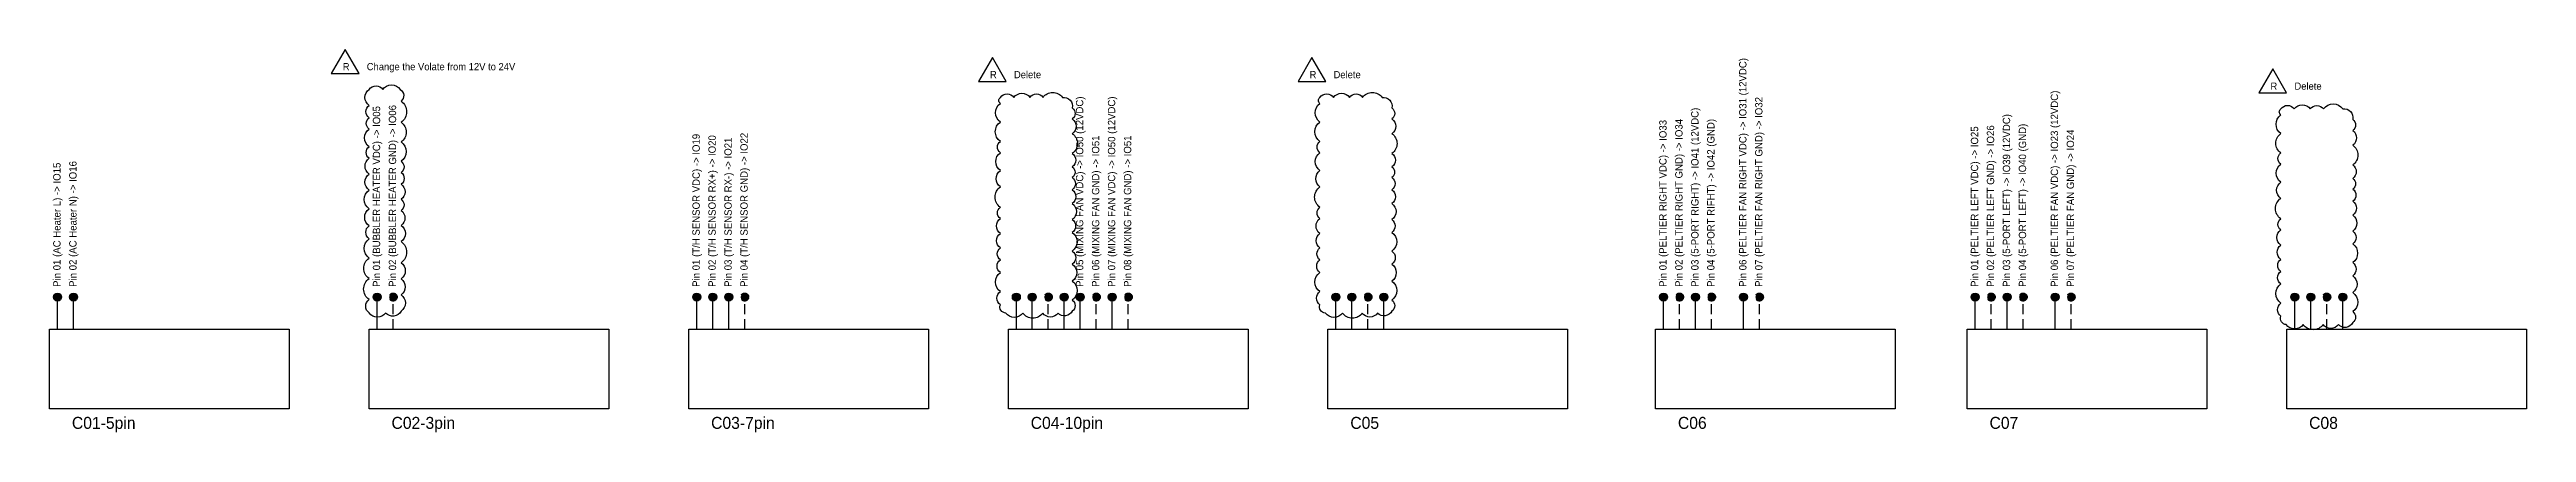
# Model space of a CAD drawing. Header units: millimetres. Extents: x 52 to 3850, y 79 to 1546.
# Drawn here: x 2300 to 3850, y 785 to 1025 of the extents above; entities that cross this region are included whole.
import ezdxf

# ---------------------------------------------------------------- set-up
doc = ezdxf.new("R2010")
doc.units = ezdxf.units.MM
doc.header["$LTSCALE"] = 25
doc.linetypes.add('HIDDEN', pattern=[0.375, 0.25, -0.125])
for name, color, linetype in [('00-Revision', 6, 'Continuous'), ('Power_12V', 50, 'Continuous'), ('Power_220V', 243, 'Continuous'), ('Power_24V', 40, 'Continuous'), ('Power_3.3V', 1, 'Continuous'), ('Power_GND', 7, 'HIDDEN')]:
    doc.layers.add(name, color=color, linetype=linetype)
for name, color, linetype, lineweight in [('BOM', 7, 'Continuous', 25), ('Terminal_Communication', 140, 'Continuous', 25), ('Terminal_IO', 3, 'Continuous', 25)]:
    doc.layers.add(name, color=color, linetype=linetype, lineweight=lineweight)
doc.styles.add('STD', font='Gulim.ttf', dxfattribs={"height": 15})

msp = doc.modelspace()

# ---------------------------------------------------------------- texts
at = {"layer": '00-Revision', "color": 6, "char_height": 4.5, "attachment_point": 1, "style": 'STD'}
for s, width, insert in [('R', 3, (2483.5, 1016.5)), ('Change the Volate from 12V to 24V', 107.299, (2498.5, 1016.5)), ('R', 3, (2888.5, 1011.5)), ('Delete', 3, (2903.5, 1011.5)), ('R', 3, (3088.5, 1011.5)), ('Delete', 3, (3103.5, 1011.5)), ('R', 3, (3689.8, 1004.3)), ('Delete', 3, (3704.8, 1004.3))]:
    msp.add_mtext_dynamic_manual_height_columns(s, width=width, gutter_width=22.5, heights=[0], dxfattribs=dict(at, insert=insert))
at = {"layer": 'BOM', "char_height": 7.5, "attachment_point": 1, "style": 'STD'}
for s, insert in [('C01-5pin', (2314, 795)), ('C02-3pin', (2514, 795)), ('C03-7pin', (2714, 795)), ('C04-10pin', (2914, 795)), ('C05', (3114, 795)), ('C06', (3319, 795)), ('C07', (3514, 795)), ('C08', (3714, 795))]:
    msp.add_mtext_dynamic_manual_height_columns(s, width=65.232, gutter_width=37.5, heights=[0], dxfattribs=dict(at, insert=insert))
at = {"layer": 'Power_12V', "char_height": 4.599, "attachment_point": 1, "rotation": 90, "style": 'STD'}
for s, width, heights, insert in [('Pin 06 (PELTIER FAN RIGHT VDC) -> IO31 (12VDC)', 163.004, [0], (3357.3, 876.4)), ('Pin 05 (MIXING FAN VDC) -> IO50 (12VDC)', 151.216, [0], (2942.3, 876.4)), ('Pin 07 (MIXING FAN VDC) -> IO50 (12VDC)', 151.216, [4.42], (2962.3, 876.4)), ('Pin 06 (PELTIER FAN VDC) -> IO23 (12VDC)', 151.216, [0], (3552.3, 876.4)), ('Pin 01 (PELTIER RIGHT VDC) -> IO33', 126.878, [0], (3307.3, 876.4)), ('Pin 03 (5-PORT RIGHT) -> IO41 (12VDC)', 151.216, [0], (3327.3, 876.4)), ('Pin 01 (PELTIER LEFT VDC) -> IO25', 126.878, [0], (3502.3, 876.4)), ('Pin 03 (5-PORT LEFT) -> IO39 (12VDC)', 151.216, [0], (3522.3, 876.4)), ('Pin 01 (T/H SENSOR VDC) -> IO19', 126.878, [0], (2702.3, 876.4))]:
    msp.add_mtext_dynamic_manual_height_columns(s, width=width, gutter_width=23, heights=heights, dxfattribs=dict(at, insert=insert))
at = {"layer": 'Power_220V', "char_height": 4.599, "attachment_point": 1, "rotation": 90, "style": 'STD'}
for s, insert in [('Pin 01 (AC Heater L) -> IO15', (2302.3, 876.4)), ('Pin 02 (AC Heater N) -> IO16', (2312.3, 876.4))]:
    msp.add_mtext_dynamic_manual_height_columns(s, width=88.982, gutter_width=23, heights=[0], dxfattribs=dict(at, insert=insert))
at = {"layer": 'Power_24V', "insert": (2502.3, 876.4), "char_height": 4.599, "attachment_point": 1, "rotation": 90, "style": 'STD'}
msp.add_mtext_dynamic_manual_height_columns('Pin 01 (BUBBLER HEATER VDC) -> IO05', width=126.878, gutter_width=23, heights=[0], dxfattribs=at)
at = {"layer": 'Power_GND', "char_height": 4.599, "attachment_point": 1, "rotation": 90, "style": 'STD'}
for s, insert in [('Pin 07 (PELTIER FAN RIGHT GND) -> IO32', (3367.3, 876.4)), ('Pin 02 (BUBBLER HEATER GND) -> IO06', (2512.3, 876.4)), ('Pin 02 (PELTIER RIGHT GND) -> IO34', (3317.3, 876.4)), ('Pin 04 (5-PORT RIFHT) -> IO42 (GND)', (3337.3, 876.4)), ('Pin 02 (PELTIER LEFT GND) -> IO26 ', (3512.3, 876.4)), ('Pin 04 (5-PORT LEFT) -> IO40 (GND)', (3532.3, 876.4)), ('Pin 04 (T/H SENSOR GND) -> IO22', (2732.3, 876.4)), ('Pin 06 (MIXING FAN GND) -> IO51', (2952.3, 876.4)), ('\\pxt1;Pin 08 (MIXING FAN GND) -> IO51', (2972.3, 876.4)), ('Pin 07 (PELTIER FAN GND) -> IO24', (3562.3, 876.4))]:
    msp.add_mtext_dynamic_manual_height_columns(s, width=151.216, gutter_width=23, heights=[0], dxfattribs=dict(at, insert=insert))
at = {"layer": 'Terminal_Communication', "char_height": 4.599, "attachment_point": 1, "rotation": 90, "style": 'STD'}
for s, width, insert in [('Pin 02 (T/H SENSOR RX+) -> IO20', 151.216, (2712.3, 876.4)), ('Pin 03 (T/H SENSOR RX-) -> IO21', 126.878, (2722.3, 876.4))]:
    msp.add_mtext_dynamic_manual_height_columns(s, width=width, gutter_width=23, heights=[0], dxfattribs=dict(at, insert=insert))

# ---------------------------------------------------------------- hatches: boundary and pattern name
at = {"layer": 'Power_12V'}
h = msp.add_hatch(color=256, dxfattribs=at)
h.dxf.hatch_style = 1
edge = h.paths.add_edge_path()
edge.add_arc((2705, 870), 2.5, 0, 360)
h = msp.add_hatch(color=256, dxfattribs=at)
h.dxf.hatch_style = 1
edge = h.paths.add_edge_path()
edge.add_arc((2945, 870), 2.5, 0, 360)
h = msp.add_hatch(color=256, dxfattribs=at)
h.dxf.hatch_style = 1
edge = h.paths.add_edge_path()
edge.add_arc((2965, 870), 2.5, 0, 360)
h = msp.add_hatch(color=256, dxfattribs=at)
h.dxf.hatch_style = 1
edge = h.paths.add_edge_path()
edge.add_arc((3310, 870), 2.5, 0, 360)
h = msp.add_hatch(color=256, dxfattribs=at)
h.dxf.hatch_style = 1
edge = h.paths.add_edge_path()
edge.add_arc((3330, 870), 2.5, 0, 360)
h = msp.add_hatch(color=256, dxfattribs=at)
h.dxf.hatch_style = 1
edge = h.paths.add_edge_path()
edge.add_arc((3360, 870), 2.5, 0, 360)
h = msp.add_hatch(color=256, dxfattribs=at)
h.dxf.hatch_style = 1
edge = h.paths.add_edge_path()
edge.add_arc((3505, 870), 2.5, 0, 360)
h = msp.add_hatch(color=256, dxfattribs=at)
h.dxf.hatch_style = 1
edge = h.paths.add_edge_path()
edge.add_arc((3525, 870), 2.5, 0, 360)
h = msp.add_hatch(color=256, dxfattribs=at)
h.dxf.hatch_style = 1
edge = h.paths.add_edge_path()
edge.add_arc((3555, 870), 2.5, 0, 360)
at = {"layer": 'Power_220V'}
h = msp.add_hatch(color=256, dxfattribs=at)
h.dxf.hatch_style = 1
edge = h.paths.add_edge_path()
edge.add_arc((2305, 870), 2.5, 0, 360)
h = msp.add_hatch(color=256, dxfattribs=at)
h.dxf.hatch_style = 1
edge = h.paths.add_edge_path()
edge.add_arc((2315, 870), 2.5, 0, 360)
at = {"layer": 'Power_24V'}
h = msp.add_hatch(color=256, dxfattribs=at)
h.dxf.hatch_style = 1
edge = h.paths.add_edge_path()
edge.add_arc((2505, 870), 2.5, 0, 360)
at = {"layer": 'Power_3.3V'}
h = msp.add_hatch(color=256, dxfattribs=at)
h.dxf.hatch_style = 1
edge = h.paths.add_edge_path()
edge.add_arc((2915, 870), 2.5, 0, 360)
h = msp.add_hatch(color=256, dxfattribs=at)
h.dxf.hatch_style = 1
edge = h.paths.add_edge_path()
edge.add_arc((3115, 870), 2.5, 0, 360)
h = msp.add_hatch(color=256, dxfattribs=at)
h.dxf.hatch_style = 1
edge = h.paths.add_edge_path()
edge.add_arc((3715, 870), 2.5, 0, 360)
at = {"layer": 'Power_GND'}
h = msp.add_hatch(color=256, dxfattribs=at)
h.dxf.hatch_style = 1
edge = h.paths.add_edge_path()
edge.add_arc((2515, 870), 2.5, 0, 360)
h = msp.add_hatch(color=256, dxfattribs=at)
h.dxf.hatch_style = 1
edge = h.paths.add_edge_path()
edge.add_arc((2735, 870), 2.5, 0, 360)
h = msp.add_hatch(color=256, dxfattribs=at)
h.dxf.hatch_style = 1
edge = h.paths.add_edge_path()
edge.add_arc((2925, 870), 2.5, 0, 360)
h = msp.add_hatch(color=256, dxfattribs=at)
h.dxf.hatch_style = 1
edge = h.paths.add_edge_path()
edge.add_arc((2955, 870), 2.5, 0, 360)
h = msp.add_hatch(color=256, dxfattribs=at)
h.dxf.hatch_style = 1
edge = h.paths.add_edge_path()
edge.add_arc((2975, 870), 2.5, 0, 360)
h = msp.add_hatch(color=256, dxfattribs=at)
h.dxf.hatch_style = 1
edge = h.paths.add_edge_path()
edge.add_arc((3125, 870), 2.5, 0, 360)
h = msp.add_hatch(color=256, dxfattribs=at)
h.dxf.hatch_style = 1
edge = h.paths.add_edge_path()
edge.add_arc((3320, 870), 2.5, 0, 360)
h = msp.add_hatch(color=256, dxfattribs=at)
h.dxf.hatch_style = 1
edge = h.paths.add_edge_path()
edge.add_arc((3340, 870), 2.5, 0, 360)
h = msp.add_hatch(color=256, dxfattribs=at)
h.dxf.hatch_style = 1
edge = h.paths.add_edge_path()
edge.add_arc((3370, 870), 2.5, 0, 360)
h = msp.add_hatch(color=256, dxfattribs=at)
h.dxf.hatch_style = 1
edge = h.paths.add_edge_path()
edge.add_arc((3515, 870), 2.5, 0, 360)
h = msp.add_hatch(color=256, dxfattribs=at)
h.dxf.hatch_style = 1
edge = h.paths.add_edge_path()
edge.add_arc((3535, 870), 2.5, 0, 360)
h = msp.add_hatch(color=256, dxfattribs=at)
h.dxf.hatch_style = 1
edge = h.paths.add_edge_path()
edge.add_arc((3565, 870), 2.5, 0, 360)
h = msp.add_hatch(color=256, dxfattribs=at)
h.dxf.hatch_style = 1
edge = h.paths.add_edge_path()
edge.add_arc((3725, 870), 2.5, 0, 360)
at = {"layer": 'Terminal_Communication'}
h = msp.add_hatch(color=256, dxfattribs=at)
h.dxf.hatch_style = 1
edge = h.paths.add_edge_path()
edge.add_arc((2715, 870), 2.5, 0, 360)
h = msp.add_hatch(color=256, dxfattribs=at)
h.dxf.hatch_style = 1
edge = h.paths.add_edge_path()
edge.add_arc((2725, 870), 2.5, 0, 360)
h = msp.add_hatch(color=256, dxfattribs=at)
h.dxf.hatch_style = 1
edge = h.paths.add_edge_path()
edge.add_arc((2905, 870), 2.5, 0, 360)
h = msp.add_hatch(color=256, dxfattribs=at)
h.dxf.hatch_style = 1
edge = h.paths.add_edge_path()
edge.add_arc((2935, 870), 2.5, 0, 360)
h = msp.add_hatch(color=256, dxfattribs=at)
h.dxf.hatch_style = 1
edge = h.paths.add_edge_path()
edge.add_arc((3105, 870), 2.5, 0, 360)
h = msp.add_hatch(color=256, dxfattribs=at)
h.dxf.hatch_style = 1
edge = h.paths.add_edge_path()
edge.add_arc((3135, 870), 2.5, 0, 360)
h = msp.add_hatch(color=256, dxfattribs=at)
h.dxf.hatch_style = 1
edge = h.paths.add_edge_path()
edge.add_arc((3705, 870), 2.5, 0, 360)
h = msp.add_hatch(color=256, dxfattribs=at)
h.dxf.hatch_style = 1
edge = h.paths.add_edge_path()
edge.add_arc((3735, 870), 2.5, 0, 360)

# ---------------------------------------------------------------- linework, layer by layer
at = {"layer": '00-Revision', "color": 6}
for points in [[(2485, 1025), (2476.3, 1010), (2493.7, 1010)], [(2890, 1020), (2881.3, 1005), (2898.7, 1005)], [(3090, 1020), (3081.3, 1005), (3098.7, 1005)], [(3691.3, 1012.8), (3682.6, 997.8), (3699.9, 997.8)]]:
    msp.add_lwpolyline(points, close=True, dxfattribs=at)
for points in [[(2500, 1000, -0.520567), (2508.6, 1000, -0.520567), (2519.4, 1000, -0.520567), (2520, 992.6, -0.520567), (2520, 979.4, -0.520567), (2520, 967.1, -0.520567), (2520, 955, -0.520567), (2520, 948, -0.520567), (2520, 940.6, -0.520567), (2520, 931.2, -0.520567), (2520, 924.2, -0.520567), (2520, 914.9, -0.520567), (2520, 904.7, -0.520567), (2520, 891.5, -0.520567), (2520, 881.4, -0.520567), (2520, 871.4, -0.520567), (2520, 861.2, -0.520567), (2510.3, 860, -0.520567), (2500, 860.1, -0.520567), (2500, 868.4, -0.520567), (2500, 881.6, -0.520567), (2500, 894.4, -0.520567), (2500, 906.5, -0.520567), (2500, 914.6, -0.520567), (2500, 925.3, -0.520567), (2500, 937, -0.520567), (2500, 947, -0.520567), (2500, 956.9, -0.520567), (2500, 964.1, -0.520567), (2500, 975.2, -0.520567), (2500, 982.2, -0.520567), (2500, 990, -0.520567)], [(2895, 995, -0.520567), (2903.5, 995, -0.520567), (2913.5, 995, -0.520567), (2921.7, 995, -0.520567), (2933.9, 995, -0.520567), (2940, 988.4, -0.520567), (2940, 981.5, -0.520567), (2940, 972.3, -0.520567), (2940, 959.9, -0.520567), (2940, 951.5, -0.520567), (2940, 944.8, -0.520567), (2940, 937.2, -0.520567), (2940, 928.5, -0.520567), (2940, 918.5, -0.520567), (2940, 910.5, -0.520567), (2940, 898.8, -0.520567), (2940, 890.6, -0.520567), (2940, 880, -0.520567), (2940, 868.1, -0.520567), (2940, 861.2, -0.520567), (2931.1, 860, -0.520567), (2921.5, 860, -0.520567), (2909.1, 860, -0.520567), (2898.4, 860, -0.520567), (2895, 865.2, -0.520567), (2895, 873.4, -0.520567), (2895, 885.4, -0.520567), (2895, 893.3, -0.520567), (2895, 900.8, -0.520567), (2895, 909.8, -0.520567), (2895, 919.2, -0.520567), (2895, 926.2, -0.520567), (2895, 939, -0.520567), (2895, 949.2, -0.520567), (2895, 960.4, -0.520567), (2895, 967.5, -0.520567), (2895, 979.6, -0.520567), (2895, 991.2, -0.520567)], [(3095, 995, -0.520567), (3103.5, 995, -0.520567), (3113.5, 995, -0.520567), (3121.7, 995, -0.520567), (3133.9, 995, -0.520567), (3140, 988.4, -0.520567), (3140, 981.5, -0.520567), (3140, 972.3, -0.520567), (3140, 959.9, -0.520567), (3140, 951.5, -0.520567), (3140, 944.8, -0.520567), (3140, 937.2, -0.520567), (3140, 928.5, -0.520567), (3140, 918.5, -0.520567), (3140, 910.5, -0.520567), (3140, 898.8, -0.520567), (3140, 890.6, -0.520567), (3140, 880, -0.520567), (3140, 868.1, -0.520567), (3140, 861.2, -0.520567), (3131.1, 860, -0.520567), (3121.5, 860, -0.520567), (3109.1, 860, -0.520567), (3098.4, 860, -0.520567), (3095, 865.2, -0.520567), (3095, 873.4, -0.520567), (3095, 885.4, -0.520567), (3095, 893.3, -0.520567), (3095, 900.8, -0.520567), (3095, 909.8, -0.520567), (3095, 919.2, -0.520567), (3095, 926.2, -0.520567), (3095, 939, -0.520567), (3095, 949.2, -0.520567), (3095, 960.4, -0.520567), (3095, 967.5, -0.520567), (3095, 979.6, -0.520567), (3095, 991.2, -0.520567)], [(3696.3, 987.8, -0.520567), (3704.7, 987.8, -0.520567), (3714.7, 987.8, -0.520567), (3723, 987.8, -0.520567), (3735.1, 987.8, -0.520567), (3741.3, 981.2, -0.520567), (3741.3, 974.3, -0.520567), (3741.3, 965.1, -0.520567), (3741.3, 952.7, -0.520567), (3741.3, 944.3, -0.520567), (3741.3, 937.6, -0.520567), (3741.3, 930, -0.520567), (3741.3, 921.3, -0.520567), (3741.3, 911.3, -0.520567), (3741.3, 903.3, -0.520567), (3741.3, 891.6, -0.520567), (3741.3, 883.3, -0.520567), (3741.3, 872.8, -0.520567), (3741.3, 860.9, -0.520567), (3741.3, 854, -0.520567), (3732.3, 852.8, -0.520567), (3722.7, 852.8, -0.520567), (3710.3, 852.8, -0.520567), (3699.7, 852.8, -0.520567), (3696.3, 858, -0.520567), (3696.3, 866.2, -0.520567), (3696.3, 878.2, -0.520567), (3696.3, 886.1, -0.520567), (3696.3, 893.6, -0.520567), (3696.3, 902.6, -0.520567), (3696.3, 912, -0.520567), (3696.3, 919, -0.520567), (3696.3, 931.8, -0.520567), (3696.3, 941.9, -0.520567), (3696.3, 953.2, -0.520567), (3696.3, 960.2, -0.520567), (3696.3, 972.4, -0.520567), (3696.3, 984, -0.520567)]]:
    msp.add_lwpolyline(points, format="xyb", close=True, dxfattribs=at)
at = {"layer": 'Power_12V'}
for p, q in [((2705, 850), (2705, 870)), ((2945, 850), (2945, 870)), ((2965, 850), (2965, 870)), ((3310, 850), (3310, 870)), ((3330, 850), (3330, 870)), ((3360, 850), (3360, 870)), ((3505, 850), (3505, 870)), ((3525, 850), (3525, 870)), ((3555, 850), (3555, 870))]:
    msp.add_line(p, q, dxfattribs=at)
for centre in [(2705, 870), (2945, 870), (2965, 870), (3310, 870), (3330, 870), (3360, 870), (3505, 870), (3525, 870), (3555, 870)]:
    msp.add_circle(centre, 2.5, dxfattribs=at)
at = {"layer": 'Power_220V'}
for p, q in [((2305, 850), (2305, 870)), ((2315, 850), (2315, 870))]:
    msp.add_line(p, q, dxfattribs=at)
for centre in [(2305, 870), (2315, 870)]:
    msp.add_circle(centre, 2.5, dxfattribs=at)
at = {"layer": 'Power_24V'}
msp.add_line((2505, 850), (2505, 870), dxfattribs=at)
msp.add_circle((2505, 870), 2.5, dxfattribs=at)
at = {"layer": 'Power_3.3V'}
for p, q in [((2915, 850), (2915, 870)), ((3115, 850), (3115, 870)), ((3715, 850), (3715, 870))]:
    msp.add_line(p, q, dxfattribs=at)
for centre in [(2915, 870), (3115, 870), (3715, 870)]:
    msp.add_circle(centre, 2.5, dxfattribs=at)
at = {"layer": 'Power_GND'}
for p, q in [((2515, 850), (2515, 870)), ((2735, 850), (2735, 870)), ((2925, 850), (2925, 870)), ((2955, 850), (2955, 870)), ((2975, 850), (2975, 870)), ((3125, 850), (3125, 870)), ((3320, 850), (3320, 870)), ((3340, 850), (3340, 870)), ((3370, 850), (3370, 870)), ((3515, 850), (3515, 870)), ((3535, 850), (3535, 870)), ((3565, 850), (3565, 870)), ((3725, 850), (3725, 870))]:
    msp.add_line(p, q, dxfattribs=at)
for centre in [(2515, 870), (2735, 870), (2925, 870), (2955, 870), (2975, 870), (3125, 870), (3320, 870), (3340, 870), (3370, 870), (3515, 870), (3535, 870), (3565, 870), (3725, 870)]:
    msp.add_circle(centre, 2.5, dxfattribs=at)
at = {"layer": 'Terminal_Communication'}
for p, q in [((2715, 850), (2715, 870)), ((2725, 850), (2725, 870)), ((2905, 850), (2905, 870)), ((2935, 850), (2935, 870)), ((3105, 850), (3105, 870)), ((3135, 850), (3135, 870)), ((3705, 850), (3705, 870)), ((3735, 850), (3735, 870))]:
    msp.add_line(p, q, dxfattribs=at)
for centre in [(2715, 870), (2725, 870), (2905, 870), (2935, 870), (3105, 870), (3135, 870), (3705, 870), (3735, 870)]:
    msp.add_circle(centre, 2.5, dxfattribs=at)
at = {"layer": 'Terminal_IO'}
for points in [[(2300, 850), (2450, 850), (2450, 800), (2300, 800)], [(2500, 850), (2650, 850), (2650, 800), (2500, 800)], [(2700, 850), (2850, 850), (2850, 800), (2700, 800)], [(2900, 850), (3050, 850), (3050, 800), (2900, 800)], [(3100, 850), (3250, 850), (3250, 800), (3100, 800)], [(3305, 850), (3455, 850), (3455, 800), (3305, 800)], [(3500, 850), (3650, 850), (3650, 800), (3500, 800)], [(3700, 850), (3850, 850), (3850, 800), (3700, 800)]]:
    msp.add_lwpolyline(points, close=True, dxfattribs=at)

msp.set_redraw_order([(e.dxf.handle, doc.entitydb.next_handle()) for e in msp.query("TEXT MTEXT ATTDEF DIMENSION ARC_DIMENSION")])  # texts and dimensions are drawn at this point

doc.saveas('drawing.dxf')
